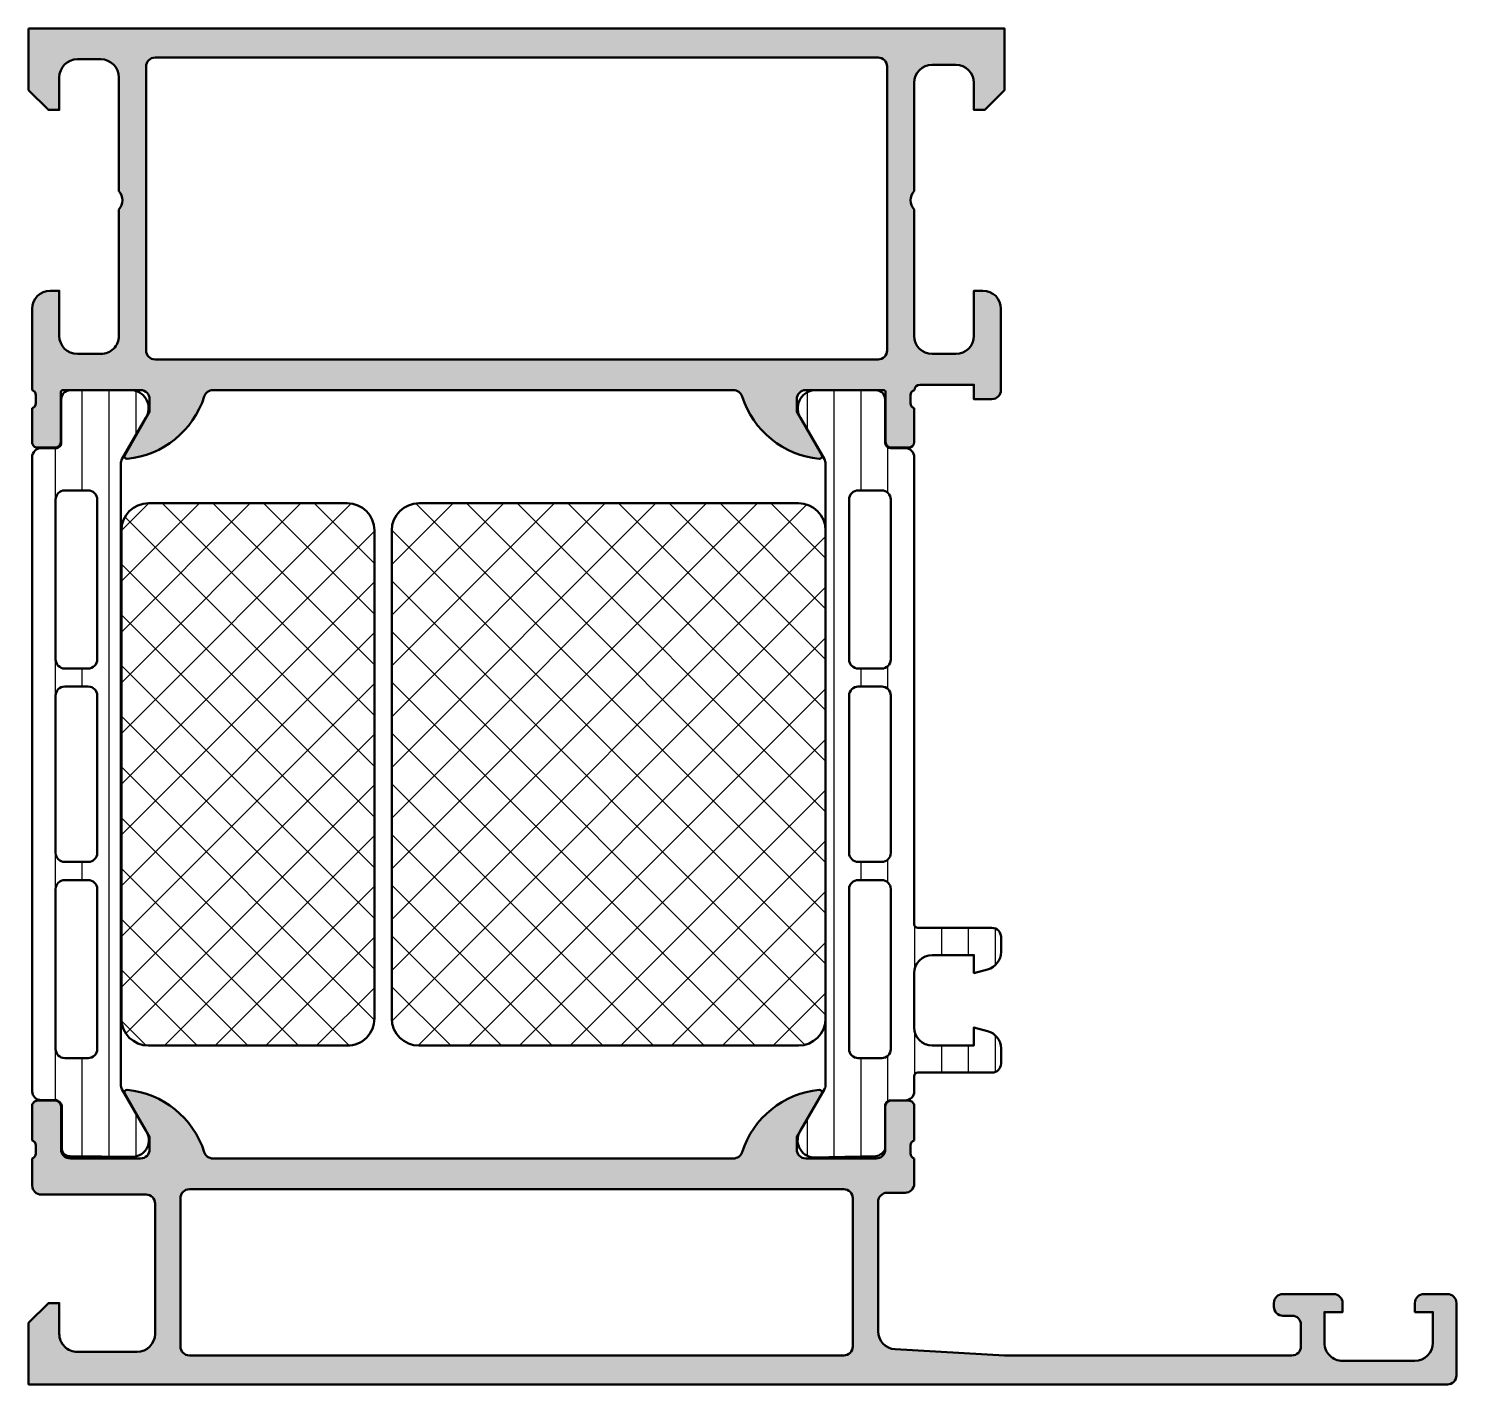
# Model space of a CAD drawing. Extents: x 0 to 79, y 0 to 75.
import ezdxf

# ---------------------------------------------------------------- set-up
doc = ezdxf.new("R2010")
doc.units = 0
for name, color, linetype, lineweight in [('0S-Alu contour', 7, 'Continuous', 50), ('0S-Alu hatch', 252, 'Continuous', 25), ('0S-Plastic contour', 254, 'Continuous', 50), ('0S-Plastic hatch', 253, 'Continuous', 25), ('0S-PT contour', 91, 'Continuous', 50), ('0S-PT hatch', 103, 'Continuous', 25)]:
    doc.layers.add(name, color=color, linetype=linetype, lineweight=lineweight)
pattern_1 = [(90, (0, 0), (-1.4859, 0), [])]
pattern_2 = [(135, (0, 0), (-1.403165018917055, -1.403165018917055), []), (225, (0, 0), (1.403165018917055, -1.403165018917055), [])]

# ---------------------------------------------------------------- blocks, each defined once
blk = doc.blocks.new('345170__5F35B70B_0667_47FD_BEF5_B1E6BDFEFADC_')
at = {"layer": '0S-Alu hatch'}
h = blk.add_hatch(color=256, dxfattribs=at)
edge = h.paths.add_edge_path()
edge.add_line((0.0001269531203363, 75), (0.0001269531203505, 71.59999843788685))
edge.add_line((0.0001269531203505, 71.59999843788685), (1.100102539057829, 70.50000020218431))
edge.add_line((1.100102539057829, 70.50000020218431), (1.700108642573447, 70.50000020218431))
edge.add_line((1.700108642573447, 70.50000020218431), (1.700108642573468, 72.30001064491807))
edge.add_ellipse((2.700165610724243, 72.2999536767673), major_axis=(-1.000056969773368, 0), ratio=1, start_angle=270.0032638486672, end_angle=359.996736151318, ccw=False)
edge.add_line((2.700108642573468, 73.30001064491807), (4.000096435542197, 73.30001064491807))
edge.add_ellipse((4.000090366399492, 72.30000457577536), major_axis=(-1.00000606916113, 0), ratio=1, start_angle=180.0003477333174, end_angle=269.9996522658482, ccw=False)
edge.add_line((5.000096435542211, 72.30001064490351), (5.000096435542211, 65.99999972534715))
edge.add_ellipse((4.475120643209768, 65.49999972534715), major_axis=(-0.7249824705019261, 0), ratio=1, start_angle=136.3958616163861, end_angle=223.604138383614, ccw=False)
edge.add_line((5.000096435542211, 64.99999972534715), (5.000096435542211, 57.99999972534715))
edge.add_ellipse((4.000127506904687, 57.99996865398467), major_axis=(-0.999968929120253, 0), ratio=1, start_angle=89.99821968675059, end_angle=180.0017803131609, ccw=False)
edge.add_line((4.000096435542218, 56.99999972534715), (2.700108642573475, 56.99999972534715))
edge.add_ellipse((2.70012846572133, 58.00001954849501), major_axis=(-1.000019823344334, 0), ratio=1, start_angle=0.0011357599706229848, end_angle=89.9988642398057, ccw=False)
edge.add_line((1.700108642573468, 57.99999972535106), (1.700108642573439, 60.49999972534715))
edge.add_line((1.700108642573439, 60.49999972534715), (1.200108642573461, 60.49999972534715))
edge.add_arc((1.200143008141992, 59.49996535977862), 1.000034366159006, 90.0019689343731, 179.9980310656152)
edge.add_line((0.2001086425734615, 59.49999972534736), (0.2001086425734613, 55.00031568830967))
edge.add_ellipse((0.1212721960304302, 54.73279509631656), major_axis=(-0.2788950563274173, 0), ratio=1, start_angle=178.8354106259059, end_angle=253.5801235805095, ccw=False)
edge.add_line((0.4001096425734618, 54.72712668831821), (0.4001096425734687, 54.2735326883182))
edge.add_ellipse((0.1212415469302748, 54.26787202884114), major_axis=(-0.2789255417371753, 0), ratio=1, start_angle=106.424594555357, end_angle=181.1628700728862, ccw=False)
edge.add_line((0.2001086425734612, 54.00032868831818), (0.2001086425734542, 52.1203176883097))
edge.add_arc((0.5001086425734727, 52.1203176883097), 0.3000000000000185, 180, 270.0000000000013)
edge.add_line((0.5001086425734796, 51.82031768830968), (1.480082961616254, 51.82031768830967))
edge.add_arc((1.480082961616247, 52.12031768830968), 0.3000000000000043, 270.0000000000013, 360)
edge.add_line((1.780082961616251, 52.12031768830968), (1.780082961616258, 54.88031568830966))
edge.add_ellipse((1.900082961616354, 54.88031568830967), major_axis=(-0.1200000000000962, 0), ratio=1, start_angle=268.4287599267487, end_angle=360, ccw=False)
edge.add_line((1.903373346678463, 55.00027056885301), (6.200126953120339, 55.00027056885301))
edge.add_ellipse((6.200126953120339, 54.500270568853), major_axis=(-0.5000000000000142, 0), ratio=1, start_angle=180, end_angle=270, ccw=False)
edge.add_line((6.700126953120353, 54.500270568853), (6.700126953120353, 53.80027056885305))
edge.add_line((6.700126953120353, 53.80027056885305), (5.318631495497989, 51.40745024582546))
edge.add_arc((5.438246737768658, 51.33839035350131), 0.1381197846483011, 150.0000000000017, 275.6225775507893)
edge.add_arc((4.961903711946533, 56.17687943070078), 4.999999999999966, 275.6225775507937, 342.2515836439298)
edge.add_ellipse((10.20012695312034, 54.50027056885297), major_axis=(-0.5000000000000349, 0), ratio=1, start_angle=269.9999999999996, end_angle=342.251583643931, ccw=False)
edge.add_line((10.20012695312034, 55.00027056885301), (39.00012695312035, 55.00027056885301))
edge.add_ellipse((39.00012695312029, 54.50027056885305), major_axis=(-0.4999999999999574, 0), ratio=1, start_angle=197.7484163560633, end_angle=269.99999999999267, ccw=False)
edge.add_arc((44.23835019429408, 56.17687943070087), 5.000000000000039, 197.7484163560708, 264.3774224492072)
edge.add_arc((43.76200716847204, 51.33839035350131), 0.1381197846482958, 264.3774224492077, 389.9999999999997)
edge.add_line((43.88162241074271, 51.40745024582546), (42.50012695312034, 53.80027056885301))
edge.add_line((42.50012695312034, 53.80027056885301), (42.50012695312034, 54.50027056885301))
edge.add_ellipse((43.00012695312033, 54.50027056885302), major_axis=(-0.4999999999999929, 0), ratio=1, start_angle=269.9999999999992, end_angle=360, ccw=False)
edge.add_line((43.00012695312034, 55.00027056885301), (47.30015263407755, 55.00027056885301))
edge.add_ellipse((47.30015263407754, 54.880270568853), major_axis=(-0.1200000000000116, 0), ratio=1, start_angle=180, end_angle=269.9999999999966, ccw=False)
edge.add_line((47.42015263407755, 54.880270568853), (47.42015263407755, 52.12027256885301))
edge.add_arc((47.72015263407755, 52.12027256885301), 0.3000000000000043, 180, 270)
edge.add_line((47.72015263407755, 51.82027256885301), (48.70012695312033, 51.82027256885301))
edge.add_arc((48.70012695312033, 52.12027256885301), 0.3000000000000025, 270, 360)
edge.add_line((49.00012695312033, 52.12027256885301), (49.00012695312034, 54.00028356886153))
edge.add_ellipse((49.07899404876352, 54.26782690938448), major_axis=(-0.2789255417371599, 0), ratio=1, start_angle=-1.1628700728853119, end_angle=73.57540544464422, ccw=False)
edge.add_line((48.80012595312035, 54.27348756886153), (48.80012595312035, 54.72708156886152))
edge.add_ellipse((49.07896339966338, 54.73274997685989), major_axis=(-0.2788950563274307, 0), ratio=1, start_angle=-76.16822591553199, end_angle=1.16458937409692, ccw=False)
edge.add_ellipse((49.31226625518199, 54.99999514771051), major_axis=(-0.2999999999999332, 0), ratio=1, start_angle=270, end_angle=359.31960722826614, ccw=False)
edge.add_line((49.31226625518199, 55.29999514771044), (52.29998778819572, 55.29999514771044))
edge.add_line((52.29998778819572, 55.29999514771044), (52.29998778819572, 54.49999972534715))
edge.add_line((52.29998778819572, 54.49999972534715), (53.29998778819572, 54.50000735474168))
edge.add_arc((53.30001852881638, 54.99997661371016), 0.4999692599135238, 269.9964771677667, 360.0026485613531)
edge.add_line((53.79998778819572, 54.99999972534718), (53.80004882335197, 59.49999972534715))
edge.add_arc((52.79996135278302, 59.49991225477821), 1.000087474394154, 0.0050112561101264, 89.99498874391819)
edge.add_line((52.80004882335197, 60.49999972534715), (52.30004882335197, 60.49999972534715))
edge.add_line((52.30004882335197, 60.49999972534715), (52.30004882335197, 57.99999972534715))
edge.add_ellipse((51.29996142587891, 58.00008712280979), major_axis=(-1.000087401291883, 0), ratio=1, start_angle=90.00501389832078, end_angle=179.9949929319336, ccw=False)
edge.add_line((51.30004894256126, 56.99999972534715), (50.00000011443626, 56.99999972534715))
edge.add_ellipse((50.00005891216521, 58.0000585230761), major_axis=(-1.000058799457439, 0), ratio=1, start_angle=0.0033686637580103707, end_angle=89.9966313363596, ccw=False)
edge.add_line((49.00000011443626, 57.99999972534511), (49.00000011443626, 64.99999972534715))
edge.add_ellipse((49.52483945475461, 65.49999972534715), major_axis=(-0.7248836686985038, 0), ratio=1, start_angle=-43.61157673631379, end_angle=43.61157673631379, ccw=False)
edge.add_line((49.00000011443626, 65.99999972534715), (49.00000011443626, 72.00043483925401))
edge.add_ellipse((50.0000549231245, 72.00038766034935), major_axis=(-1.000054809801103, 0), ratio=1, start_angle=270.0031401344082, end_angle=359.997296995918, ccw=False)
edge.add_line((50.00000011443626, 73.00044246864854), (51.30004894256126, 73.00044246864854))
edge.add_ellipse((51.29996249694562, 72.00035614156475), major_axis=(-1.000086330819892, 0), ratio=1, start_angle=180.0053828449331, end_angle=269.995047458617, ccw=False)
edge.add_line((52.30004882335197, 72.00045009804248), (52.30004882335197, 70.49999257278978))
edge.add_line((52.30004882335197, 70.49999257278978), (52.90002440928947, 70.49999257278978))
edge.add_line((52.90002440928947, 70.49999257278978), (54, 71.5999679203087))
edge.add_line((54, 71.5999679203087), (54, 75))
edge.add_line((54, 75), (0.0001269531203363, 75))
edge = h.paths.add_edge_path()
edge.add_ellipse((7.000114435198888, 72.89999111938249), major_axis=(-0.5000027408751212, 0), ratio=1, start_angle=270.0003140785705, end_angle=359.99968592151924, ccw=False)
edge.add_line((7.00011169433128, 73.3999938602501), (46.99998485564719, 73.3999938602501))
edge.add_ellipse((46.99998211477959, 72.89999111938249), major_axis=(-0.5000027408751199, 0), ratio=1, start_angle=180.0003140784808, end_angle=269.99968592142943, ccw=False)
edge.add_line((47.49998485564719, 72.8999938602501), (47.49998485564719, 57.19999667359012))
edge.add_ellipse((46.99998211477959, 57.19999941445695), major_axis=(-0.5000027408751199, 0), ratio=1, start_angle=90.00031407857063, end_angle=179.9996859215194, ccw=False)
edge.add_line((46.99998485564719, 56.69999667358934), (7.000111694331273, 56.69999667358933))
edge.add_ellipse((7.000114435198888, 57.19999941445694), major_axis=(-0.5000027408751199, 0), ratio=1, start_angle=0.00031407848081244083, end_angle=89.99968592142858, ccw=False)
edge.add_line((6.50011169433128, 57.19999667358933), (6.500111694331279, 72.89999386024931))
at = {"layer": '0S-Alu contour', "color": 7}
for points in [[(0.0001269531203363, 75), (0.0001269531203505, 71.59999843788685), (1.100102539057829, 70.50000020218431), (1.700108642573447, 70.50000020218431), (1.700108642573468, 72.30001064491807)], [(52.30004882335197, 72.00045009804248), (52.30004882335197, 70.49999257278978), (52.90002440928947, 70.49999257278978), (54, 71.5999679203087), (54, 75), (0.0001269531203363, 75)], [(2.700108642573468, 73.30001064491807), (4.000096435542197, 73.30001064491807)], [(6.50011169433128, 57.19999667358933), (6.500111694331279, 72.89999386024931)], [(7.00011169433128, 73.3999938602501), (46.99998485564719, 73.3999938602501)], [(47.49998485564719, 72.8999938602501), (47.49998485564719, 57.19999667359012)], [(50.00000011443626, 73.00044246864854), (51.30004894256126, 73.00044246864854)], [(5.000096435542211, 72.30001064490351), (5.000096435542211, 65.99999972534715)], [(49.00000011443626, 65.99999972534715), (49.00000011443626, 72.00043483925401)], [(5.000096435542211, 64.99999972534715), (5.000096435542211, 57.99999972534715)], [(49.00000011443626, 57.99999972534511), (49.00000011443626, 64.99999972534715)], [(1.700108642573468, 57.99999972535106), (1.700108642573439, 60.49999972534715), (1.200108642573461, 60.49999972534715)], [(52.80004882335197, 60.49999972534715), (52.30004882335197, 60.49999972534715), (52.30004882335197, 57.99999972534715)], [(0.2001086425734615, 59.49999972534736), (0.2001086425734613, 55.00031568830967)], [(53.79998778819572, 54.99999972534718), (53.80004882335197, 59.49999972534715)], [(4.000096435542218, 56.99999972534715), (2.700108642573475, 56.99999972534715)], [(51.30004894256126, 56.99999972534715), (50.00000011443626, 56.99999972534715)], [(46.99998485564719, 56.69999667358934), (7.000111694331273, 56.69999667358933)], [(0.4001096425734618, 54.72712668831821), (0.4001096425734687, 54.2735326883182)], [(1.780082961616251, 52.12031768830968), (1.780082961616258, 54.88031568830966)], [(1.903373346678463, 55.00027056885301), (6.200126953120339, 55.00027056885301)], [(10.20012695312034, 55.00027056885301), (39.00012695312035, 55.00027056885301)], [(43.00012695312034, 55.00027056885301), (47.30015263407755, 55.00027056885301)], [(47.42015263407755, 54.880270568853), (47.42015263407755, 52.12027256885301)], [(48.80012595312035, 54.27348756886153), (48.80012595312035, 54.72708156886152)], [(49.31226625518199, 55.29999514771044), (52.29998778819572, 55.29999514771044), (52.29998778819572, 54.49999972534715), (53.29998778819572, 54.50000735474168)], [(0.2001086425734612, 54.00032868831818), (0.2001086425734542, 52.1203176883097)], [(6.700126953120353, 54.500270568853), (6.700126953120353, 53.80027056885305), (5.318631495497989, 51.40745024582546)], [(43.88162241074271, 51.40745024582546), (42.50012695312034, 53.80027056885301), (42.50012695312034, 54.50027056885301)], [(49.00012695312033, 52.12027256885301), (49.00012695312034, 54.00028356886153)], [(0.5001086425734796, 51.82031768830968), (1.480082961616254, 51.82031768830967)], [(47.72015263407755, 51.82027256885301), (48.70012695312033, 51.82027256885301)]]:
    blk.add_lwpolyline(points, dxfattribs=at)
at = {"layer": '0S-Alu contour', "color": 7, "extrusion": (0, 0, -1)}
for centre, radius, start, end in [((-2.700165610724243, 72.2999536767673), 1.000056969773368, 0.0032638486820021, 89.99673615133284), ((-4.000090366399492, 72.30000457577536), 1.00000606916113, 90.0003477341518, 179.9996522666826), ((-7.000114435198888, 72.89999111938249), 0.5000027408751212, 0.0003140784807261, 89.99968592142947), ((-46.99998211477959, 72.89999111938249), 0.5000027408751199, 90.00031407857054, 179.9996859215192), ((-50.0000549231245, 72.00038766034935), 1.000054809801103, 0.0027030040819815, 89.99685986559176), ((-51.29996249694562, 72.00035614156475), 1.000086330819892, 90.004952541383, 179.9946171550669), ((-4.475120643209768, 65.49999972534715), 0.7249824705019261, 136.395861616386, 223.6041383836139), ((-49.52483945475461, 65.49999972534715), 0.7248836686985038, 316.3884232636862, 43.61157673631377), ((-2.70012846572133, 58.00001954849501), 1.000019823344334, 270.0011357601943, 359.9988642400294), ((-4.000127506904687, 57.99996865398467), 0.999968929120253, 179.9982196868391, 270.0017803132494), ((-50.00005891216521, 58.0000585230761), 1.000058799457439, 270.0033686636404, 359.996631336242), ((-51.29996142587891, 58.00008712280979), 1.000087401291883, 180.0050070680665, 269.9949861016792), ((-7.000114435198888, 57.19999941445694), 0.5000027408751199, 270.0003140785714, 359.9996859215192), ((-46.99998211477959, 57.19999941445695), 0.5000027408751199, 180.0003140784807, 269.9996859214294), ((-0.1212721960304302, 54.73279509631656), 0.2788950563274173, 106.4198764194905, 181.1645893740941), ((-1.900082961616354, 54.88031568830967), 0.1200000000000962, 0, 91.5712400732513), ((-6.200126953120339, 54.500270568853), 0.5000000000000142, 90, 180), ((-10.20012695312034, 54.50027056885297), 0.5000000000000349, 17.74841635606901, 90.0000000000004), ((-39.00012695312029, 54.50027056885305), 0.4999999999999574, 90.00000000000733, 162.2515836439367), ((-43.00012695312033, 54.50027056885302), 0.4999999999999929, 0, 90.00000000000081), ((-47.30015263407754, 54.880270568853), 0.1200000000000116, 90.0000000000034, 180), ((-49.07896339966338, 54.73274997685989), 0.2788950563274307, 358.8354106259031, 76.16822591553203), ((-49.31226625518199, 54.99999514771051), 0.2999999999999332, 0.6803927717338718, 90), ((-0.1212415469302748, 54.26787202884114), 0.2789255417371753, 178.8371299271138, 253.575405444643), ((-49.07899404876352, 54.26782690938448), 0.2789255417371599, 286.4245945553559, 1.162870072885284)]:
    blk.add_arc(centre, radius, start, end, dxfattribs=at)
at = {"layer": '0S-Alu contour', "color": 7}
for centre, radius, start, end in [((1.200143008141992, 59.49996535977862), 1.000034366159006, 90.0019689343731, 179.9980310656152), ((52.79996135278302, 59.49991225477821), 1.000087474394154, 0.0050112561101264, 89.99498874391819), ((4.961903711946533, 56.17687943070078), 4.999999999999966, 275.6225775507937, 342.2515836439298), ((44.23835019429408, 56.17687943070087), 5.000000000000039, 197.7484163560708, 264.3774224492072), ((53.30001852881638, 54.99997661371016), 0.4999692599135238, 269.9964771677667, 0.0026485613531484), ((0.5001086425734727, 52.1203176883097), 0.3000000000000185, 180, 270.0000000000013), ((1.480082961616247, 52.12031768830968), 0.3000000000000043, 270.0000000000013, 0), ((5.438246737768658, 51.33839035350131), 0.1381197846483011, 150.0000000000017, 275.6225775507893), ((43.76200716847204, 51.33839035350131), 0.1381197846482958, 264.3774224492077, 29.9999999999997), ((47.72015263407755, 52.12027256885301), 0.3000000000000043, 180, 270), ((48.70012695312033, 52.12027256885301), 0.3000000000000025, 270, 0)]:
    blk.add_arc(centre, radius, start, end, dxfattribs=at)
blk = doc.blocks.new('284033__33592565_05B5_4619_B287_A7D8233BD7D1___21AE342C_7F99_4D3F_B227_6E1397F46890_')
at = {"layer": '0S-Plastic hatch'}
h = blk.add_hatch(dxfattribs=at)
h.set_pattern_fill('ANSI31', color=256, scale=0.4680000000000001, angle=45, style=0)
h.set_pattern_definition(pattern_1)
edge = h.paths.add_edge_path()
edge.add_line((0.1987532964417851, 51.29232513755443), (0.1998659857365317, 16.20983178587046))
edge.add_arc((0.689855641828585, 16.21985498926221), 0.4900921624382919, 181.1718761035243, 271.1724900675763)
edge.add_line((0.6998840957990728, 15.72986544060387), (1.51021542861398, 15.7384088700424))
edge.add_ellipse((1.414588149794679, 15.3109233201245), major_axis=(-0.4380507640022932, 0), ratio=1, start_angle=193.0572036557927, end_angle=257.3906897575593, ccw=False)
edge.add_line((1.841313106842619, 15.40988938943832), (1.837441905065361, 13.0098909960528))
edge.add_arc((2.295782835962325, 13.08121530971083), 0.4638572697008036, 188.8450899002284, 271.7561361264809)
edge.add_line((2.309998001146822, 12.61757590701401), (5.786539496952662, 12.59376571404922))
edge.add_arc((5.743108420932433, 13.5069278033948), 0.9141943227685544, 272.723003511722, 395.7090753903799)
edge.add_line((6.485426062291135, 14.04051545234285), (5.166873632834731, 16.32412454159222))
edge.add_ellipse((5.599877294086787, 16.57414019978662), major_axis=(-0.5000000000000635, 0), ratio=1, start_angle=0.0021352027151237962, end_angle=30.00207189723011, ccw=False)
edge.add_line((5.099877294433918, 16.57412156662741), (5.098790982002848, 50.92839032222682))
edge.add_ellipse((5.598790981693579, 50.92840790984864), major_axis=(-0.5000000000000546, 0), ratio=1, start_angle=-29.997921301460906, end_angle=0.002015393048509395, ccw=False)
edge.add_line((5.165769210052874, 51.17839219992543), (6.484156207839919, 53.46209680118052))
edge.add_arc((5.64288397718113, 54.002701255275), 0.999996070924482, 327.2750591980466, 441.8204672459869)
edge.add_line((5.785158774095345, 54.99252448395142), (2.308617278289502, 54.99239783648732))
edge.add_arc((2.308632748909259, 54.49240185928111), 0.4999959774455604, 90.00177281669987, 180.0023777790715)
edge.add_line((1.808636771894259, 54.4923811094112), (1.80905565210705, 52.09238274007271))
edge.add_ellipse((1.50905565230385, 52.09237187383838), major_axis=(-0.2999999999999912, 0), ratio=1, start_angle=90.0020752978844, end_angle=180.0020752978986, ccw=False)
edge.add_line((1.50906651853816, 51.79237187403519), (0.6987351857232567, 51.79234324761697))
edge.add_arc((0.6987506171075601, 51.29234592675714), 0.4999973210979694, 90.00176831585983, 180.0023822800018)
edge = h.paths.add_edge_path()
edge.add_ellipse((3.299310106683881, 48.95124387830293), major_axis=(-0.5000152587890554, 0), ratio=1, start_angle=180, end_angle=270.0000000000008, ccw=False)
edge.add_line((3.799325365472937, 48.95124387829774), (3.799325365472937, 40.10126524060766))
edge.add_ellipse((3.299329004829614, 40.10126160125099), major_axis=(-0.4999963606565682, 0), ratio=1, start_angle=89.99958295740907, end_angle=180.0004170428646, ccw=False)
edge.add_line((3.299325365472937, 39.60126524060767), (1.99933125920502, 39.60126524060767))
edge.add_ellipse((1.999314686408217, 40.10126524242063), major_axis=(-0.5000000020876287, 0), ratio=1, start_angle=0, end_angle=90.00189910261548, ccw=False)
edge.add_line((1.499314684320588, 40.10126524060253), (1.499314684320593, 48.95127439587586))
edge.add_ellipse((1.999299425531523, 48.95127439588105), major_axis=(-0.4999847412109306, 0), ratio=1, start_angle=269.9999999999992, end_angle=360, ccw=False)
edge.add_line((1.99929942553153, 49.45125913709198), (3.299310106683874, 49.45125913709198))
edge = h.paths.add_edge_path()
edge.add_line((1.499314684320579, 29.40125913708678), (1.499314684320593, 38.10126524060247))
edge.add_ellipse((1.999314684320593, 38.10126524060767), major_axis=(-0.5, 0), ratio=1, start_angle=270, end_angle=360, ccw=False)
edge.add_line((1.999314684320593, 38.60126524060767), (3.299325365472951, 38.60126524060767))
edge.add_ellipse((3.299325365472947, 38.10126524060768), major_axis=(-0.4999999999999858, 0), ratio=1, start_angle=180, end_angle=269.9999999999996, ccw=False)
edge.add_line((3.799325365472937, 38.10126524060247), (3.799325365472937, 29.40125913708679))
edge.add_ellipse((3.299325365472923, 29.401259137092), major_axis=(-0.5000000000000142, 0), ratio=1, start_angle=90.000000001192, end_angle=180, ccw=False)
edge.add_line((3.299325365483325, 28.90125913709198), (1.999314684330995, 28.90125913709198))
edge.add_ellipse((1.999314684320579, 29.40125913709199), major_axis=(-0.5, 0), ratio=1, start_angle=0, end_angle=90.00000000119371, ccw=False)
edge = h.paths.add_edge_path()
edge.add_line((1.499314684310205, 18.55126524130097), (1.499314684310205, 27.40125913778524))
edge.add_ellipse((1.99931468646751, 27.40125913590778), major_axis=(-0.5000000021573054, 0), ratio=1, start_angle=269.99810091050415, end_angle=360, ccw=False)
edge.add_line((1.999331259149825, 27.90125913779043), (3.299325365462563, 27.90125913779045))
edge.add_ellipse((3.299329004819284, 27.40126277714718), major_axis=(-0.4999963606565109, 0), ratio=1, start_angle=179.9995829571355, end_angle=270.00041704259604, ccw=False)
edge.add_line((3.799325365462549, 27.40125913779043), (3.799325365462549, 18.55126524130613))
edge.add_ellipse((3.299329004819172, 18.5512616019495), major_axis=(-0.4999963606566215, 0), ratio=1, start_angle=89.99958295741521, end_angle=180.0004170428646, ccw=False)
edge.add_line((3.299325365462549, 18.05126524130612), (1.999331259194646, 18.05126524130613))
edge.add_ellipse((1.999314686397825, 18.55126524311909), major_axis=(-0.5000000020876216, 0), ratio=1, start_angle=0, end_angle=90.00189910261747, ccw=False)
at = {"layer": '0S-Alu contour', "color": 7}
for points in [[(1.99929942553153, 49.45125913709198), (3.299310106683874, 49.45125913709198)], [(1.499314684320588, 40.10126524060253), (1.499314684320593, 48.95127439587586)], [(3.799325365472937, 48.95124387829774), (3.799325365472937, 40.10126524060766)], [(3.299325365472937, 39.60126524060767), (1.99933125920502, 39.60126524060767)], [(1.499314684320579, 29.40125913708678), (1.499314684320593, 38.10126524060247)], [(1.999314684320593, 38.60126524060767), (3.299325365472951, 38.60126524060767)], [(3.799325365472937, 38.10126524060247), (3.799325365472937, 29.40125913708679)], [(3.299325365483325, 28.90125913709198), (1.999314684330995, 28.90125913709198)], [(1.999331259149825, 27.90125913779043), (3.299325365462563, 27.90125913779045)], [(1.499314684310205, 18.55126524130097), (1.499314684310205, 27.40125913778524)], [(3.799325365462549, 27.40125913779043), (3.799325365462549, 18.55126524130613)], [(3.299325365462549, 18.05126524130612), (1.999331259194646, 18.05126524130613)]]:
    blk.add_lwpolyline(points, dxfattribs=at)
at = {"layer": '0S-Alu contour', "color": 7, "extrusion": (0, 0, -1)}
for centre, radius, start, end in [((-1.999299425531523, 48.95127439588105), 0.4999847412109306, 0, 90.00000000000078), ((-3.299310106683881, 48.95124387830293), 0.5000152587890554, 89.9999999999992, 180), ((-1.999314686408217, 40.10126524242063), 0.5000000020876287, 269.9981008973845, 0), ((-3.299329004829614, 40.10126160125099), 0.4999963606565682, 179.9995829571354, 270.000417042591), ((-1.999314684320593, 38.10126524060767), 0.5, 0, 90), ((-3.299325365472947, 38.10126524060768), 0.4999999999999858, 90.0000000000004, 180), ((-1.999314684320579, 29.40125913709199), 0.5, 269.9999999988063, 0), ((-3.299325365472923, 29.401259137092), 0.5000000000000142, 180, 269.999999998808), ((-1.99931468646751, 27.40125913590778), 0.5000000021573054, 0, 90.00189908949582), ((-3.299329004819284, 27.40126277714718), 0.4999963606565109, 89.99958295740393, 180.0004170428646), ((-1.999314686397825, 18.55126524311909), 0.5000000020876216, 269.9981008973825, 0), ((-3.299329004819172, 18.5512616019495), 0.4999963606566215, 179.9995829571354, 270.0004170425849)]:
    blk.add_arc(centre, radius, start, end, dxfattribs=at)
at = {"layer": '0S-Plastic contour', "color": 7}
for points in [[(5.785158774095345, 54.99252448395142), (2.308617278289502, 54.99239783648732)], [(1.808636771894259, 54.4923811094112), (1.80905565210705, 52.09238274007271)], [(5.165769210052874, 51.17839219992543), (6.484156207839919, 53.46209680118052)], [(1.50906651853816, 51.79237187403519), (0.6987351857232567, 51.79234324761697)], [(0.1987532964417851, 51.29232513755443), (0.1998659857365317, 16.20983178587046)], [(5.099877294433918, 16.57412156662741), (5.098790982002848, 50.92839032222682)], [(6.485426062291135, 14.04051545234285), (5.166873632834731, 16.32412454159222)], [(0.6998840957990728, 15.72986544060387), (1.51021542861398, 15.7384088700424)], [(1.841313106842619, 15.40988938943832), (1.837441905065361, 13.0098909960528)], [(2.309998001146822, 12.61757590701401), (5.786539496952662, 12.59376571404922)]]:
    blk.add_lwpolyline(points, dxfattribs=at)
for centre, radius, start, end in [((2.308632748909259, 54.49240185928111), 0.4999959774455604, 90.00177281669987, 180.0023777790715), ((5.64288397718113, 54.002701255275), 0.999996070924482, 327.2750591980466, 81.82046724598693), ((0.6987506171075601, 51.29234592675714), 0.4999973210979694, 90.00176831585983, 180.0023822800018), ((0.689855641828585, 16.21985498926221), 0.4900921624382919, 181.1718761035243, 271.1724900675763), ((5.743108420932433, 13.5069278033948), 0.9141943227685544, 272.723003511722, 35.70907539037989), ((2.295782835962325, 13.08121530971083), 0.4638572697008036, 188.8450899002284, 271.7561361264809)]:
    blk.add_arc(centre, radius, start, end, dxfattribs=at)
at = {"layer": '0S-Plastic contour', "color": 7, "extrusion": (0, 0, -1)}
for centre, radius, start, end in [((-1.50905565230385, 52.09237187383838), 0.2999999999999912, 179.9979247021014, 269.9979247021156), ((-5.598790981693579, 50.92840790984864), 0.5000000000000546, 359.9979846069515, 29.99792130146082), ((-5.599877294086787, 16.57414019978662), 0.5000000000000635, 329.9979281027699, 359.9978647972849), ((-1.414588149794679, 15.3109233201245), 0.4380507640022932, 102.6093102424407, 166.9427963442073)]:
    blk.add_arc(centre, radius, start, end, dxfattribs=at)
blk = doc.blocks.new('284033__97E540C5_6802_474B_8948_9D973C2672B6___63CF3166_F612_496F_96FA_63515935B9DC_')
at = {"layer": '0S-Plastic hatch'}
h = blk.add_hatch(dxfattribs=at)
h.set_pattern_fill('ANSI31', color=256, scale=0.4680000000000001, angle=45, style=0)
h.set_pattern_definition(pattern_1)
edge = h.paths.add_edge_path()
edge.add_line((49, 51.29262339778484), (49.000022921558, 25.45125658823265))
edge.add_arc((49.20416178718003, 25.45537538707201), 0.2041804127758795, 181.1558689438178, 269.5149389342805)
edge.add_line((49.20243323428476, 25.25120229122876), (53.30243323427304, 25.25120229122876))
edge.add_ellipse((53.30243323427303, 24.7512022912288), major_axis=(-0.4999999999999539, 0), ratio=1, start_angle=180, end_angle=269.9999999999992, ccw=False)
edge.add_line((53.802433234273, 24.75120229122881), (53.80243323427299, 23.92045306784114))
edge.add_ellipse((52.80243323427292, 23.92045306784117), major_axis=(-1.000000000000063, 0), ratio=1, start_angle=105.00000000108221, end_angle=180, ccw=False)
edge.add_line((53.06125227939371, 22.95452724155692), (52.30243323427305, 22.75120229122875))
edge.add_line((52.30243323427305, 22.75120229122875), (52.30243323427306, 23.75120229122876))
edge.add_line((52.30243323427306, 23.75120229122876), (50.00243323428463, 23.75120229122875))
edge.add_arc((50.00414226812572, 22.74707631855116), 1.004127427074073, 90.09751797508503, 179.770140321516)
edge.add_line((49.000022921558, 22.7511046743983), (49.000022921558, 19.75122632025461))
edge.add_arc((50.00414248000591, 19.75532877543039), 1.004127938958019, 180.2340877213157, 269.9024699846797)
edge.add_line((50.0024332342847, 18.75120229122875), (52.30243323427305, 18.75120229122875))
edge.add_line((52.30243323427305, 18.75120229122875), (52.30243323427316, 19.75120229122869))
edge.add_line((52.30243323427316, 19.75120229122869), (53.06125227939372, 19.54787734087044))
edge.add_ellipse((52.80243323427313, 18.58195151458678), major_axis=(-0.9999999999994544, 0), ratio=1, start_angle=180, end_angle=254.99999999891992, ccw=False)
edge.add_line((53.80243323427259, 18.5819515145868), (53.80243323427305, 17.75120229122874))
edge.add_ellipse((53.30243323427304, 17.75120229122875), major_axis=(-0.5000000000000071, 0), ratio=1, start_angle=90, end_angle=180, ccw=False)
edge.add_line((53.30243323427304, 17.25120229122875), (49.20243323428469, 17.25120229122875))
edge.add_arc((49.20243323428469, 17.05120229122876), 0.1999999999999871, 90, 180)
edge.add_line((49.00243323428469, 17.05120229122876), (49.00111268929475, 16.21013004610088))
edge.add_ellipse((48.50111536862897, 16.21010925689817), major_axis=(-0.4999973210979703, 0), ratio=1, start_angle=90.00176831586009, end_angle=180.0023822800019, ccw=False)
edge.add_line((48.50113080001328, 15.71011193603833), (47.69079946719837, 15.71008330962012))
edge.add_arc((47.69081033343269, 15.41008330981691), 0.2999999999999955, 90.00207529788617, 180.0020752978985)
edge.add_line((47.39081033362949, 15.4100724435826), (47.39122921384228, 13.0100740742441))
edge.add_ellipse((46.77468834033707, 13.29207514140217), major_axis=(-0.6779728981167727, 0), ratio=1, start_angle=99.89975093414739, end_angle=155.42100677721, ccw=False)
edge.add_line((46.89124870744703, 12.62419720989069), (43.41470721164118, 12.55618344687676))
edge.add_ellipse((43.50144469630946, 13.50372377475958), major_axis=(-0.9515020043125892, 0), ratio=1, start_angle=-34.33196514526679, end_angle=84.76974241113601, ccw=False)
edge.add_line((42.71570977789662, 14.04035838247478), (44.03409677568366, 16.32406298372988))
edge.add_arc((43.601075004043, 16.57404727380666), 0.5000000000000067, 330.0020786985385, 360.0020153930485)
edge.add_line((44.10107500373368, 16.57406486142848), (44.0999886913026, 50.92833361702789))
edge.add_arc((43.59998869164975, 50.92831498386868), 0.5000000000000502, 0.0021352027151592, 30.00207189722995)
edge.add_line((44.03299235290179, 51.17833064206307), (42.71443992344539, 53.46193973131244))
edge.add_ellipse((43.55567298966563, 54.00260512706297), major_axis=(-0.9999960709244737, 0), ratio=1, start_angle=-81.8163166502149, end_angle=32.729091397726904, ccw=False)
edge.add_line((43.41332648878386, 54.99241804653367), (46.88986798458969, 54.99254469399776))
edge.add_ellipse((46.8898887344596, 54.49254871698272), major_axis=(-0.4999959774455932, 0), ratio=1, start_angle=180.0017728167249, end_angle=270.00237777907205, ccw=False)
edge.add_line((47.38988471166584, 54.49256418760249), (47.38963969108502, 52.09256579421701))
edge.add_arc((47.68963969088822, 52.09257666045132), 0.2999999999999975, 180.0020752978985, 270.0020752978848)
edge.add_line((47.68965055712254, 51.79257666064812), (48.49998188993747, 51.79260528706632))
edge.add_ellipse((48.50000267914015, 51.29260796640053), major_axis=(-0.4999973210979845, 0), ratio=1, start_angle=180.0017683158931, end_angle=270.0023822799104, ccw=False)
edge = h.paths.add_edge_path()
edge.add_line((47.70055130142632, 40.10119604587006), (47.70055130142632, 48.95118994235432))
edge.add_arc((47.20055129933869, 48.9511899405362), 0.5000000020876283, 0, 90.00189910261706)
edge.add_line((47.20053472654187, 49.45118994234917), (45.90054062027396, 49.45118994234917))
edge.add_arc((45.90053698091734, 48.95119358170581), 0.4999963606566095, 89.99958295741548, 180.0004170428646)
edge.add_line((45.40054062027397, 48.95118994234918), (45.40054062027397, 40.10119604586487))
edge.add_arc((45.90053698091724, 40.10119240650811), 0.4999963606565056, 179.9995829571354, 270.0004170425959)
edge.add_line((45.90054062027395, 39.60119604586486), (47.2005347265867, 39.60119604586487))
edge.add_arc((47.20055129926902, 40.10119604774752), 0.5000000021573056, 269.9981009105036, 360)
edge = h.paths.add_edge_path()
edge.add_line((47.70055130141594, 29.40118994305284), (47.70055130141595, 38.10119604656853))
edge.add_arc((47.20055130141594, 38.10119604656332), 0.5000000000000053, 0, 90.00000000119365)
edge.add_line((47.20055130140553, 38.60119604656333), (45.9005406202532, 38.60119604656332))
edge.add_arc((45.9005406202636, 38.1011960465633), 0.5000000000000134, 90.00000000119202, 180)
edge.add_line((45.40054062026359, 38.10119604656852), (45.40054062026359, 29.40118994305284))
edge.add_arc((45.90054062026359, 29.40118994304764), 0.4999999999999938, 180, 269.9999999999992)
edge.add_line((45.90054062026358, 28.90118994304764), (47.20055130141594, 28.90118994304764))
edge.add_arc((47.20055130141594, 29.40118994304764), 0.4999999999999982, 270, 360)
edge = h.paths.add_edge_path()
edge.add_line((47.70055130141593, 18.55118078777944), (47.70055130141593, 27.40118994305278))
edge.add_arc((47.20055129932831, 27.40118994123468), 0.5000000020876203, 0, 90.00189910261543)
edge.add_line((47.20053472653151, 27.90118994304764), (45.9005406202636, 27.90118994304764))
edge.add_arc((45.90053698090692, 27.40119358240431), 0.4999963606565686, 89.99958295740896, 180.0004170428646)
edge.add_line((45.40054062026359, 27.40118994304764), (45.40054062026359, 18.55121130535756))
edge.add_arc((45.90055587905265, 18.55121130535237), 0.500015258789055, 180, 270.0000000000008)
edge.add_line((45.90055587905266, 18.05119604656332), (47.20056656020501, 18.05119604656331))
edge.add_arc((47.20056656020501, 18.55118078777424), 0.4999847412109292, 270, 360)
at = {"layer": '0S-Alu contour', "color": 7}
for points in [[(47.20053472654187, 49.45118994234917), (45.90054062027396, 49.45118994234917)], [(45.40054062027397, 48.95118994234918), (45.40054062027397, 40.10119604586487)], [(47.70055130142632, 40.10119604587006), (47.70055130142632, 48.95118994235432)], [(45.90054062027395, 39.60119604586486), (47.2005347265867, 39.60119604586487)], [(45.40054062026359, 38.10119604656852), (45.40054062026359, 29.40118994305284)], [(47.20055130140553, 38.60119604656333), (45.9005406202532, 38.60119604656332)], [(47.70055130141594, 29.40118994305284), (47.70055130141595, 38.10119604656853)], [(45.90054062026358, 28.90118994304764), (47.20055130141594, 28.90118994304764)], [(47.20053472653151, 27.90118994304764), (45.9005406202636, 27.90118994304764)], [(45.40054062026359, 27.40118994304764), (45.40054062026359, 18.55121130535756)], [(47.70055130141593, 18.55118078777944), (47.70055130141593, 27.40118994305278)], [(45.90055587905266, 18.05119604656332), (47.20056656020501, 18.05119604656331)]]:
    blk.add_lwpolyline(points, dxfattribs=at)
for centre, radius, start, end in [((45.90053698091734, 48.95119358170581), 0.4999963606566095, 89.99958295741548, 180.0004170428646), ((47.20055129933869, 48.9511899405362), 0.5000000020876283, 0, 90.00189910261706), ((45.90053698091724, 40.10119240650811), 0.4999963606565056, 179.9995829571354, 270.0004170425959), ((47.20055129926902, 40.10119604774752), 0.5000000021573056, 269.9981009105036, 0), ((45.9005406202636, 38.1011960465633), 0.5000000000000134, 90.00000000119202, 180), ((47.20055130141594, 38.10119604656332), 0.5000000000000053, 0, 90.00000000119365), ((45.90054062026359, 29.40118994304764), 0.4999999999999938, 180, 269.9999999999992), ((47.20055130141594, 29.40118994304764), 0.4999999999999982, 270, 0), ((45.90053698090692, 27.40119358240431), 0.4999963606565686, 89.99958295740896, 180.0004170428646), ((47.20055129932831, 27.40118994123468), 0.5000000020876203, 0, 90.00189910261543), ((45.90055587905265, 18.55121130535237), 0.500015258789055, 180, 270.0000000000008), ((47.20056656020501, 18.55118078777424), 0.4999847412109292, 270, 0)]:
    blk.add_arc(centre, radius, start, end, dxfattribs=at)
at = {"layer": '0S-Plastic contour', "color": 7}
for points in [[(43.41332648878386, 54.99241804653367), (46.88986798458969, 54.99254469399776)], [(47.38988471166584, 54.49256418760249), (47.38963969108502, 52.09256579421701)], [(44.03299235290179, 51.17833064206307), (42.71443992344539, 53.46193973131244)], [(47.68965055712254, 51.79257666064812), (48.49998188993747, 51.79260528706632)], [(44.10107500373368, 16.57406486142848), (44.0999886913026, 50.92833361702788)], [(49, 51.29262339778484), (49.000022921558, 25.45125658823265)], [(49.20243323428476, 25.25120229122876), (53.30243323427304, 25.25120229122876)], [(53.802433234273, 24.75120229122881), (53.80243323427299, 23.92045306784114)], [(53.06125227939371, 22.95452724155692), (52.30243323427305, 22.75120229122875), (52.30243323427306, 23.75120229122876), (50.00243323428463, 23.75120229122875)], [(49.000022921558, 22.7511046743983), (49.000022921558, 19.75122632025461)], [(50.0024332342847, 18.75120229122875), (52.30243323427305, 18.75120229122875), (52.30243323427316, 19.75120229122869), (53.06125227939372, 19.54787734087044)], [(53.80243323427259, 18.5819515145868), (53.80243323427305, 17.75120229122874)], [(49.00243323428469, 17.05120229122876), (49.00111268929475, 16.21013004610088)], [(53.30243323427304, 17.25120229122875), (49.20243323428469, 17.25120229122875)], [(42.71570977789662, 14.04035838247478), (44.03409677568366, 16.32406298372988)], [(47.39081033362949, 15.4100724435826), (47.39122921384228, 13.0100740742441)], [(48.50113080001328, 15.71011193603833), (47.69079946719837, 15.71008330962012)], [(46.89124870744703, 12.62419720989069), (43.41470721164118, 12.55618344687676)]]:
    blk.add_lwpolyline(points, dxfattribs=at)
at = {"layer": '0S-Plastic contour', "color": 7, "extrusion": (0, 0, -1)}
for centre, radius, start, end in [((-43.55567298966563, 54.00260512706297), 0.9999960709244737, 327.2709086022731, 81.816316650215), ((-46.8898887344596, 54.49254871698272), 0.4999959774455932, 89.99762222092792, 179.9982271832751), ((-48.50000267914015, 51.29260796640053), 0.4999973210979846, 89.9976177200896, 179.9982316841069), ((-53.30243323427303, 24.7512022912288), 0.4999999999999539, 90.00000000000081, 180), ((-52.80243323427292, 23.92045306784117), 1.000000000000063, 180, 254.9999999989178), ((-52.80243323427313, 18.58195151458678), 0.9999999999994544, 105.0000000010801, 180), ((-53.30243323427304, 17.75120229122875), 0.5000000000000071, 180, 270), ((-48.50111536862897, 16.21010925689817), 0.4999973210979704, 179.9976177199981, 269.9982316841399), ((-43.50144469630946, 13.50372377475958), 0.9515020043125892, 275.2302575888641, 34.33196514526676), ((-46.77468834033707, 13.29207514140217), 0.6779728981167727, 204.57899322279, 260.1002490658526)]:
    blk.add_arc(centre, radius, start, end, dxfattribs=at)
at = {"layer": '0S-Plastic contour', "color": 7}
for centre, radius, start, end in [((47.68963969088822, 52.09257666045132), 0.2999999999999975, 180.0020752978985, 270.0020752978848), ((43.59998869164975, 50.92831498386868), 0.5000000000000502, 0.0021352027151592, 30.00207189722995), ((49.20416178718003, 25.45537538707201), 0.2041804127758795, 181.1558689438178, 269.5149389342805), ((50.00414226812572, 22.74707631855116), 1.004127427074073, 90.09751797508503, 179.770140321516), ((50.00414248000591, 19.75532877543039), 1.004127938958019, 180.2340877213157, 269.9024699846797), ((49.20243323428469, 17.05120229122876), 0.1999999999999871, 90, 180), ((43.601075004043, 16.57404727380666), 0.5000000000000067, 330.0020786985385, 0.0020153930485069), ((47.69081033343269, 15.41008330981691), 0.2999999999999955, 90.00207529788617, 180.0020752978985)]:
    blk.add_arc(centre, radius, start, end, dxfattribs=at)
blk = doc.blocks.new('382170__09774F14_1E1D_4B96_9887_7A3020D29388_')
at = {"layer": '0S-PT hatch'}
h = blk.add_hatch(dxfattribs=at)
h.set_pattern_fill('ANSI37', color=256, scale=0.625, angle=90, style=0)
h.set_pattern_definition(pattern_2)
edge = h.paths.add_edge_path()
edge.add_arc((21.59594496143427, 47.24119923922818), 1.5, 90, 180)
edge.add_line((20.09594496143427, 47.24119923922818), (20.09594496143427, 20.24119923922818))
edge.add_arc((21.59594496143427, 20.24119923922818), 1.5, 180, 270)
edge.add_line((21.59594496143427, 18.74119923922818), (42.59594496143427, 18.74119923922818))
edge.add_arc((42.59594496143427, 20.24119923922818), 1.5, 270, 360)
edge.add_line((44.09594496143427, 20.24119923922818), (44.09594496143427, 47.24119923922818))
edge.add_arc((42.59594496143427, 47.24119923922818), 1.5, 0, 90)
edge.add_line((42.59594496143427, 48.74119923922818), (21.59594496143427, 48.74119923922818))
at = {"layer": '0S-PT contour', "color": 7}
for points in [[(42.59594496143427, 48.74119923922818), (21.59594496143427, 48.74119923922818)], [(20.09594496143427, 47.24119923922818), (20.09594496143427, 20.24119923922818)], [(44.09594496143427, 20.24119923922818), (44.09594496143427, 47.24119923922818)], [(21.59594496143427, 18.74119923922818), (42.59594496143427, 18.74119923922818)]]:
    blk.add_lwpolyline(points, dxfattribs=at)
for centre, start, end in [((21.59594496143427, 47.24119923922818), 90, 180), ((42.59594496143427, 47.24119923922818), 0, 90), ((21.59594496143427, 20.24119923922818), 180, 270), ((42.59594496143427, 20.24119923922818), 270, 0)]:
    blk.add_arc(centre, 1.5, start, end, dxfattribs=at)
blk = doc.blocks.new('382170__70B2C920_9D88_44A5_B12A_0219908DFDFE_')
at = {"layer": '0S-PT hatch'}
h = blk.add_hatch(dxfattribs=at)
h.set_pattern_fill('ANSI37', color=256, scale=0.625, angle=90, style=0)
h.set_pattern_definition(pattern_2)
edge = h.paths.add_edge_path()
edge.add_arc((6.635710805279589, 47.24130872869916), 1.5, 90, 180)
edge.add_line((5.135710805279589, 47.24130872869916), (5.135710805279583, 20.24130872869916))
edge.add_arc((6.635710805279583, 20.24130872869916), 1.499999999999999, 180, 270)
edge.add_line((6.635710805279583, 18.74130872869916), (17.63571080527958, 18.74130872869916))
edge.add_arc((17.63571080527958, 20.24130872869916), 1.5, 269.9999999999998, 360)
edge.add_line((19.13571080527958, 20.24130872869916), (19.13571080527958, 47.24130872869916))
edge.add_arc((17.63571080527959, 47.24130872869916), 1.499999999999998, 0, 90)
edge.add_line((17.63571080527959, 48.74130872869915), (6.63571080527959, 48.74130872869915))
at = {"layer": '0S-PT contour', "color": 7}
for points in [[(17.63571080527959, 48.74130872869915), (6.635710805279589, 48.74130872869915)], [(5.135710805279589, 47.24130872869916), (5.135710805279583, 20.24130872869916)], [(19.13571080527958, 20.24130872869916), (19.13571080527958, 47.24130872869916)], [(6.635710805279583, 18.74130872869916), (17.63571080527958, 18.74130872869916)]]:
    blk.add_lwpolyline(points, dxfattribs=at)
for centre, radius, start, end in [((6.635710805279589, 47.24130872869916), 1.5, 90, 180), ((17.63571080527959, 47.24130872869916), 1.499999999999998, 0, 90), ((6.635710805279583, 20.24130872869916), 1.499999999999999, 180, 270), ((17.63571080527958, 20.24130872869916), 1.5, 269.9999999999998, 0)]:
    blk.add_arc(centre, radius, start, end, dxfattribs=at)
blk = doc.blocks.new('345070__227C07BC_CF05_4713_94C4_52A5FBF9759B_')
at = {"layer": '0S-Alu hatch'}
h = blk.add_hatch(color=256, dxfattribs=at)
edge = h.paths.add_edge_path()
edge.add_line((0.7000122032186474, 10.50000007629569), (6.4999999961874, 10.50000007629569))
edge.add_ellipse((6.500003635544037, 10.00000371565233), major_axis=(-0.4999963606566086, 0), ratio=1, start_angle=179.9995829571355, end_angle=270.0004170425864, ccw=False)
edge.add_line((6.999999996187399, 10.00000007629568), (6.999999996187399, 2.800003128053504))
edge.add_ellipse((5.999980085835257, 2.800022919193989), major_axis=(-1.000019910547982, 0), ratio=1, start_angle=90.0011407564333, end_angle=179.9988660732029, ccw=False)
edge.add_line((5.999999996187398, 1.800003008844214), (2.700012203218647, 1.800003008844214))
edge.add_ellipse((2.699981218687415, 2.799972024316681), major_axis=(-0.999969015952502, 0), ratio=1, start_angle=-0.0017821679763869724, end_angle=90.00177533787718, ccw=False)
edge.add_line((1.700012203218648, 2.800003128053504), (1.700012203218648, 4.500000076295691))
edge.add_line((1.700012203218648, 4.500000076295691), (1.100006099703022, 4.500000076295691))
edge.add_line((1.100006099703022, 4.500000076295691), (0, 3.400001602174598))
edge.add_line((0, 3.400001602174598), (0, 0))
edge.add_line((0, 0), (78.50000238037318, 0))
edge.add_arc((78.500006023538, 0.4999963568350889), 0.4999963568483605, 269.9995825210203, 360.0004159770605)
edge.add_line((79.00000238037319, 0.4999999868887261), (79.00000238037319, 4.500000076295703))
edge.add_arc((78.50000601972987, 4.500003715652357), 0.4999963606565802, 359.9995829571354, 450.0004170425926)
edge.add_line((78.50000238037318, 5.000000076295692), (77.19998406982631, 5.000000076295691))
edge.add_arc((77.19996381488963, 4.500050846642913), 0.4999492300630789, 89.997678719524, 180.0058184440998)
edge.add_line((76.70001458740443, 4.500000076295694), (76.70001458740443, 4.000000076295691))
edge.add_line((76.70001458740443, 4.000000076295691), (77.70001458740443, 4.000000076295691))
edge.add_line((77.70001458740443, 4.000000076295691), (77.70001458740444, 2.300003128053516))
edge.add_ellipse((76.69997136208094, 2.300046234162559), major_axis=(-1.000043226252522, 0), ratio=1, start_angle=90.00247652155429, end_angle=179.9975303089387, ccw=False)
edge.add_line((76.70001458740443, 1.300003008844214), (72.69998406982631, 1.300003008844214))
edge.add_ellipse((72.69996738442696, 2.299955806847219), major_axis=(-0.999952798142213, 0), ratio=1, start_angle=-0.0027114333473718943, end_angle=90.00095604809007, ccw=False)
edge.add_line((71.70001458740443, 2.300003128053505), (71.70001458740443, 4.000000076295691))
edge.add_line((71.70001458740443, 4.000000076295691), (72.70001458740444, 4.000000076295691))
edge.add_line((72.70001458740444, 4.000000076295691), (72.70001458740445, 4.500000076295673))
edge.add_arc((72.19996585163047, 4.4999513405217), 0.5000487381489358, 0.0055841639549441, 89.99441583599162)
edge.add_line((72.20001458740447, 5.000000076295692), (69.39999627685755, 5.000000076295692))
edge.add_arc((69.39998247687289, 4.500013876280351), 0.4999862002057876, 89.99841859459725, 180.0015814054484)
edge.add_line((68.89999627685755, 4.500000076295691), (68.89999627685755, 4.300003128053493))
edge.add_arc((69.3999833952814, 4.299990246477353), 0.4999871185897887, 179.9985238419079, 270.0014761579244)
edge.add_line((69.39999627685755, 3.800003128053504), (69.89999627685755, 3.800003128053504))
edge.add_ellipse((69.89999353598999, 3.300000387185944), major_axis=(-0.5000027408750715, 0), ratio=1, start_angle=180.0003140784808, end_angle=269.9996859214352, ccw=False)
edge.add_line((70.39999627685755, 3.300003128053504), (70.39999627685755, 2.099998550416785))
edge.add_ellipse((69.89999991620283, 2.099994791863094), major_axis=(-0.4999963606688466, 0), ratio=1, start_angle=89.999582958715, end_angle=180.0004307015151, ccw=False)
edge.add_line((69.89999627685755, 1.599998431207495), (54.00000238037318, 1.599998431207495))
edge.add_line((54.00000238037318, 1.599998431207495), (47.94296502685754, 1.946113543512185))
edge.add_ellipse((47.999993171567, 2.944476890856511), major_axis=(-0.999990791262385, 0), ratio=1, start_angle=-0.0006709873298973434, end_angle=86.73072417526743, ccw=False)
edge.add_line((47.00000238037318, 2.944488601686306), (47.00000238037319, 10.09999855041679))
edge.add_ellipse((47.50000238037318, 10.09999855041679), major_axis=(-0.4999999999999929, 0), ratio=1, start_angle=270, end_angle=360, ccw=False)
edge.add_line((47.50000238037318, 10.59999855041678), (48.50000238037319, 10.59999855041678))
edge.add_arc((48.50000238037319, 11.09999855041678), 0.5, 270, 360)
edge.add_line((49.00000238037319, 11.09999855041678), (49.00000238037318, 12.50000007629569))
edge.add_ellipse((49.07894016922398, 12.76760639299944), major_axis=(-0.2790059412421217, 0), ratio=1, start_angle=-1.1474141424462232, end_angle=73.56513725536303, ccw=False)
edge.add_line((48.79999017334193, 12.7731934356707), (48.79999017334194, 13.22677619934256))
edge.add_ellipse((49.07894127682163, 13.23239232303474), major_axis=(-0.2790076324724174, 0), ratio=1, start_angle=-73.56500256153589, end_angle=1.1533803407828032, ccw=False)
edge.add_line((49.00000238037319, 13.50000007629568), (49.00000238037319, 15.39998176574883))
edge.add_arc((48.7000023803732, 15.39998176574881), 0.2999999999999971, 0, 90.00000000000273)
edge.add_line((48.70000238037318, 15.69998176574881), (47.70002679443569, 15.69998176574881))
edge.add_arc((47.70002679443569, 15.3999817657488), 0.3000000000000114, 90, 180)
edge.add_line((47.40002679443568, 15.3999817657488), (47.40002679443569, 13.00000007629569))
edge.add_ellipse((46.89986365254297, 13.00002675651287), major_axis=(-0.5001631426043222, 0), ratio=1, start_angle=88.6615623506886, end_angle=179.9969436695723, ccw=False)
edge.add_line((46.88818083221469, 12.50000007629569), (43.00000238037319, 12.50000007629569))
edge.add_ellipse((43.00000238037319, 13.00000007629571), major_axis=(-0.5000000000000125, 0), ratio=1, start_angle=0, end_angle=90, ccw=False)
edge.add_line((42.50000238037317, 13.0000000762957), (42.50000238037318, 13.70000007629569))
edge.add_line((42.50000238037318, 13.70000007629569), (43.88149783799554, 16.09282039932325))
edge.add_arc((43.76188259572488, 16.1618802916474), 0.1381197846482982, 329.999999999999, 455.6225775507923)
edge.add_arc((44.238225621547, 11.32339121444788), 5.000000000000017, 95.6225775507937, 162.2530022787938)
edge.add_ellipse((39.00027182471046, 12.99977085854629), major_axis=(-0.4996735074858469, 0), ratio=1, start_angle=89.99954845328892, end_angle=162.2530022787937, ccw=False)
edge.add_line((39.00026788679512, 12.50009735107596), (10.20000382154435, 12.50009735107596))
edge.add_ellipse((10.20000382154435, 13.00009735107598), major_axis=(-0.500000000000016, 0), ratio=1, start_angle=17.74870278591368, end_angle=90.0000000000004, ccw=False)
edge.add_arc((4.961788962044827, 11.32346230261775), 4.999999999999998, 17.74870278591233, 84.3774224492062)
edge.add_arc((5.43813198786695, 16.16195137981724), 0.1381197846483012, 84.37742244920685, 209.9999999999988)
edge.add_line((5.318516745596284, 16.0928914874931), (6.700012203218647, 13.70007116446555))
edge.add_line((6.700012203218647, 13.70007116446555), (6.700012203218648, 13.00007116446554))
edge.add_ellipse((6.200012203218649, 13.00007116446554), major_axis=(-0.4999999999999992, 0), ratio=1, start_angle=89.99999999999977, end_angle=180, ccw=False)
edge.add_line((6.200012203218647, 12.50007116446554), (2.314266516400286, 12.50007116446554))
edge.add_ellipse((2.299861007233356, 12.99988942008539), major_axis=(-0.50002580667924, 0), ratio=1, start_angle=0.0030563304276824965, end_angle=91.65089298191953, ccw=False)
edge.add_line((1.799835201265523, 12.99986274719412), (1.799835201265523, 15.39984443664725))
edge.add_arc((1.499835201265521, 15.39984443664724), 0.3000000000000043, 0, 89.99999999999991)
edge.add_line((1.499835201265521, 15.69984443664725), (0.4998596153280248, 15.69984443664725))
edge.add_arc((0.4998596153280236, 15.39984443664725), 0.3000000000000003, 89.99999999999979, 180)
edge.add_line((0.1998596153280232, 15.39984443664725), (0.1998596153280232, 13.49986274719413))
edge.add_ellipse((0.1209207188795761, 13.23225499393319), major_axis=(-0.2790076324724231, 0), ratio=1, start_angle=178.8466196592151, end_angle=253.56500256153362, ccw=False)
edge.add_line((0.3998718223592732, 13.22663887024099), (0.3998718223592732, 12.77305610656912))
edge.add_ellipse((0.1211346354457336, 12.76747332621299), major_axis=(-0.278793089593301, 0), ratio=1, start_angle=106.43486274463291, end_angle=181.1474141424473, ccw=False)
edge.add_line((0.2000122032186482, 12.50007116446554), (0.2000122032186482, 11.00000007629569))
edge.add_arc((0.6999984032339494, 10.99998627631099), 0.499986200205745, 179.9984185945515, 270.0015814054074)
edge = h.paths.add_edge_path()
edge.add_ellipse((8.900012489320941, 2.100006060602026), major_axis=(-0.5, 0), ratio=1, start_angle=0, end_angle=90, ccw=False)
edge.add_line((8.400012489320941, 2.100006060602026), (8.400012489320941, 10.29999549865897))
edge.add_ellipse((8.900012489320941, 10.29999549865897), major_axis=(-0.5, 0), ratio=1, start_angle=269.99999999999983, end_angle=360, ccw=False)
edge.add_line((8.900012489320943, 10.79999549865897), (45.10000848388881, 10.79999549865897))
edge.add_ellipse((45.10000848388881, 10.29999549865897), major_axis=(-0.5, 0), ratio=1, start_angle=180, end_angle=270, ccw=False)
edge.add_line((45.60000848388881, 10.29999549865897), (45.60000848388881, 2.100006060602028))
edge.add_ellipse((45.10000848388881, 2.100006060602024), major_axis=(-0.4999999999999974, 0), ratio=1, start_angle=90.0000000000008, end_angle=180, ccw=False)
edge.add_line((45.10000848388882, 1.600006060602026), (8.900012489320943, 1.600006060602026))
at = {"layer": '0S-Alu contour', "color": 7}
for points in [[(5.318516745596284, 16.0928914874931), (6.700012203218647, 13.70007116446555), (6.700012203218648, 13.00007116446554)], [(42.50000238037317, 13.0000000762957), (42.50000238037318, 13.70000007629569), (43.88149783799554, 16.09282039932325)], [(0.1998596153280232, 15.39984443664725), (0.1998596153280232, 13.49986274719413)], [(1.499835201265521, 15.69984443664725), (0.4998596153280248, 15.69984443664725)], [(1.799835201265523, 12.99986274719412), (1.799835201265523, 15.39984443664725)], [(47.40002679443568, 15.3999817657488), (47.40002679443569, 13.00000007629569)], [(48.70000238037318, 15.69998176574881), (47.70002679443569, 15.69998176574881)], [(49.00000238037319, 13.50000007629568), (49.00000238037319, 15.39998176574883)], [(0.3998718223592732, 13.22663887024099), (0.3998718223592732, 12.77305610656912)], [(48.79999017334193, 12.7731934356707), (48.79999017334194, 13.22677619934256)], [(0.2000122032186482, 12.50007116446554), (0.2000122032186482, 11.00000007629569)], [(6.200012203218647, 12.50007116446554), (2.314266516400286, 12.50007116446554)], [(39.00026788679512, 12.50009735107596), (10.20000382154435, 12.50009735107596)], [(46.88818083221469, 12.50000007629569), (43.00000238037319, 12.50000007629569)], [(49.00000238037319, 11.09999855041678), (49.00000238037318, 12.50000007629569)], [(0.7000122032186474, 10.50000007629569), (6.4999999961874, 10.50000007629569)], [(8.400012489320941, 2.100006060602026), (8.400012489320941, 10.29999549865897)], [(8.900012489320943, 10.79999549865897), (45.10000848388881, 10.79999549865897)], [(45.60000848388881, 10.29999549865897), (45.60000848388881, 2.100006060602028)], [(47.50000238037318, 10.59999855041678), (48.50000238037319, 10.59999855041678)], [(6.999999996187399, 10.00000007629568), (6.999999996187399, 2.800003128053503)], [(47.00000238037318, 2.944488601686306), (47.00000238037319, 10.09999855041679)], [(72.20001458740447, 5.000000076295692), (69.39999627685755, 5.000000076295692)], [(78.50000238037318, 5.000000076295692), (77.19998406982631, 5.000000076295691)], [(1.700012203218648, 2.800003128053504), (1.700012203218648, 4.500000076295691), (1.100006099703022, 4.500000076295691), (0, 3.400001602174598), (0, 0), (78.50000238037318, 0)], [(68.89999627685755, 4.500000076295691), (68.89999627685755, 4.300003128053493)], [(71.70001458740443, 2.300003128053505), (71.70001458740443, 4.000000076295691), (72.70001458740444, 4.000000076295691), (72.70001458740445, 4.500000076295673)], [(76.70001458740443, 4.500000076295694), (76.70001458740443, 4.000000076295691), (77.70001458740443, 4.000000076295691), (77.70001458740444, 2.300003128053516)], [(79.00000238037319, 0.4999999868887261), (79.00000238037319, 4.500000076295703)], [(69.39999627685755, 3.800003128053504), (69.89999627685755, 3.800003128053504)], [(70.39999627685755, 3.300003128053504), (70.39999627685755, 2.099998550416785)], [(5.999999996187398, 1.800003008844214), (2.700012203218647, 1.800003008844214)], [(45.10000848388882, 1.600006060602026), (8.900012489320941, 1.600006060602026)], [(69.89999627685755, 1.599998431207495), (54.00000238037318, 1.599998431207495), (47.94296502685754, 1.946113543512185)], [(76.70001458740443, 1.300003008844214), (72.69998406982631, 1.300003008844214)]]:
    blk.add_lwpolyline(points, dxfattribs=at)
for centre, radius, start, end in [((5.43813198786695, 16.16195137981724), 0.1381197846483012, 84.37742244920685, 209.9999999999988), ((4.961788962044827, 11.32346230261775), 4.999999999999998, 17.74870278591233, 84.3774224492062), ((44.238225621547, 11.32339121444788), 5.000000000000017, 95.6225775507937, 162.2530022787938), ((43.76188259572488, 16.1618802916474), 0.1381197846482982, 329.999999999999, 95.62257755079234), ((0.4998596153280236, 15.39984443664725), 0.3000000000000003, 89.99999999999979, 180), ((1.499835201265521, 15.39984443664724), 0.3000000000000043, 0, 89.99999999999991), ((47.70002679443569, 15.3999817657488), 0.3000000000000114, 90, 180), ((48.7000023803732, 15.39998176574881), 0.2999999999999971, 0, 90.00000000000273), ((48.50000238037319, 11.09999855041678), 0.5, 270, 0), ((0.6999984032339494, 10.99998627631099), 0.499986200205745, 179.9984185945515, 270.0015814054074), ((69.39998247687289, 4.500013876280351), 0.4999862002057876, 89.99841859459725, 180.0015814054484), ((72.19996585163047, 4.4999513405217), 0.5000487381489358, 0.0055841639549441, 89.99441583599162), ((77.19996381488963, 4.500050846642913), 0.4999492300630789, 89.997678719524, 180.0058184440998), ((78.50000601972987, 4.500003715652357), 0.4999963606565802, 359.9995829571354, 90.00041704259269), ((69.3999833952814, 4.299990246477353), 0.4999871185897887, 179.9985238419079, 270.0014761579244), ((78.500006023538, 0.4999963568350889), 0.4999963568483605, 269.9995825210203, 0.0004159770605283)]:
    blk.add_arc(centre, radius, start, end, dxfattribs=at)
at = {"layer": '0S-Alu contour', "color": 7, "extrusion": (0, 0, -1)}
for centre, radius, start, end in [((-0.1209207188795761, 13.23225499393319), 0.2790076324724231, 106.4349974384664, 181.153380340785), ((-49.07894127682163, 13.23239232303474), 0.2790076324724174, 358.8466196592172, 73.56500256153598), ((-0.1211346354457336, 12.76747332621299), 0.278793089593301, 178.8525858575527, 253.5651372553671), ((-2.299861007233356, 12.99988942008539), 0.50002580667924, 268.3491070180805, 359.9969436695723), ((-6.200012203218649, 13.00007116446554), 0.4999999999999992, 180, 270.0000000000002), ((-10.20000382154435, 13.00009735107598), 0.500000000000016, 269.9999999999996, 342.2512972140863), ((-39.00027182471046, 12.99977085854629), 0.4996735074858469, 197.7469977212064, 270.0004515467111), ((-43.00000238037319, 13.00000007629571), 0.5000000000000125, 270, 0), ((-46.89986365254297, 13.00002675651287), 0.5001631426043222, 180.0030563304277, 271.3384376493114), ((-49.07894016922398, 12.76760639299944), 0.2790059412421217, 286.434862744637, 1.14741414244631), ((-6.500003635544037, 10.00000371565233), 0.4999963606566086, 89.99958295741365, 180.0004170428646), ((-8.900012489320941, 10.29999549865897), 0.5, 0, 90.00000000000018), ((-45.10000848388881, 10.29999549865897), 0.5, 90, 180), ((-47.50000238037318, 10.09999855041679), 0.4999999999999929, 0, 90), ((-69.89999353598999, 3.300000387185944), 0.5000027408750715, 90.00031407856484, 179.9996859215192), ((-2.699981218687415, 2.799972024316681), 0.999969015952502, 269.9982246621228, 0.0017821679763647), ((-5.999980085835257, 2.800022919193989), 1.000019910547982, 180.0011339267972, 269.9988592435667), ((-47.999993171567, 2.944476890856511), 0.999990791262385, 273.2692758247327, 0.0006709873299503), ((-8.900012489320941, 2.100006060602026), 0.5, 270, 0), ((-45.10000848388881, 2.100006060602024), 0.4999999999999974, 180, 269.9999999999992), ((-69.89999991620283, 2.099994791863094), 0.4999963606688466, 179.9995692984849, 270.000417041285), ((-72.69996738442696, 2.299955806847219), 0.9999527981422133, 269.9990439519099, 0.0027114333473759), ((-76.69997136208094, 2.300046234162559), 1.000043226252522, 180.0024696910613, 269.9975234784457)]:
    blk.add_arc(centre, radius, start, end, dxfattribs=at)
blk = doc.blocks.new('382170__B7F53C48_BAC9_46B7_BA6F_D68E5A01E4F1_')
at = {"layer": '0S-Alu contour', "color": 7}
for name in ['345170__5F35B70B_0667_47FD_BEF5_B1E6BDFEFADC_', '345070__227C07BC_CF05_4713_94C4_52A5FBF9759B_']:
    blk.add_blockref(name, (0, 0), dxfattribs=at)
at = {"layer": '0S-Plastic contour', "color": 7}
for name in ['284033__33592565_05B5_4619_B287_A7D8233BD7D1___21AE342C_7F99_4D3F_B227_6E1397F46890_', '284033__97E540C5_6802_474B_8948_9D973C2672B6___63CF3166_F612_496F_96FA_63515935B9DC_']:
    blk.add_blockref(name, (0, 0), dxfattribs=at)
at = {"layer": '0S-PT contour', "color": 7}
for name in ['382170__70B2C920_9D88_44A5_B12A_0219908DFDFE_', '382170__09774F14_1E1D_4B96_9887_7A3020D29388_']:
    blk.add_blockref(name, (0, 0), dxfattribs=at)

msp = doc.modelspace()

# ---------------------------------------------------------------- block references
at = {"layer": '0S-Alu contour', "color": 7}
msp.add_blockref('382170__B7F53C48_BAC9_46B7_BA6F_D68E5A01E4F1_', (0, 0), dxfattribs=at)

doc.saveas('drawing.dxf')
